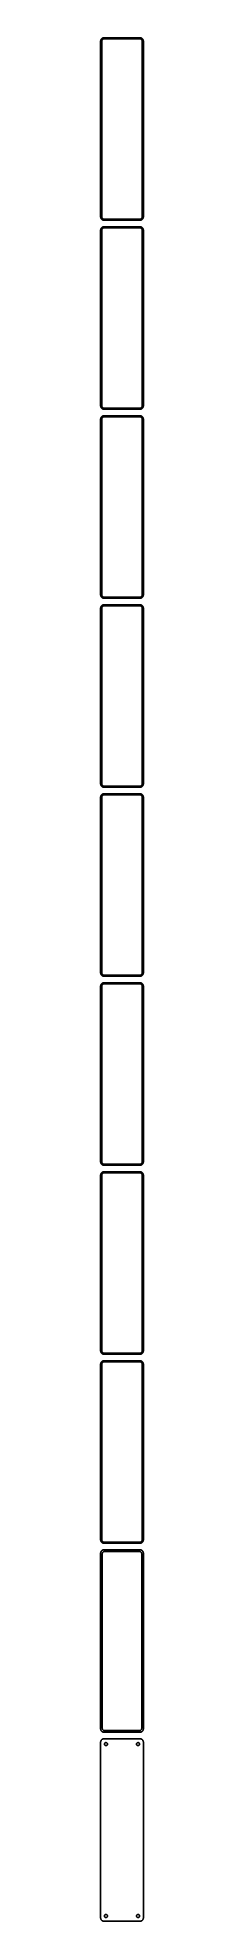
# Model space of a CAD drawing. Header units: metres. Extents: x -30 to 30, y 2513 to 5143.
import ezdxf

# ---------------------------------------------------------------- set-up
doc = ezdxf.new("R2010")
doc.units = ezdxf.units.M

msp = doc.modelspace()

# ---------------------------------------------------------------- linework, layer by layer
for p, q in [((-29.9606, 5139.13), (-30, 5138.5)), ((-30, 5138.5), (-30, 4893.5)), ((-29.8429, 5139.74), (-29.9606, 5139.13)), ((-29.6489, 5140.34), (-29.8429, 5139.74)), ((-29.3815, 5140.91), (-29.6489, 5140.34)), ((-29.0451, 5141.44), (-29.3815, 5140.91)), ((-28.6448, 5141.92), (-29.0451, 5141.44)), ((-28.1871, 5142.35), (-28.6448, 5141.92)), ((-28.5, 5138), (-28.4684, 5138.5)), ((-28.5, 4894), (-28.5, 5138)), ((-28.4684, 5138.5), (-28.3743, 5138.99)), ((-28.3743, 5138.99), (-28.2191, 5139.47)), ((-28.2191, 5139.47), (-28.0052, 5139.93)), ((-27.6791, 5142.72), (-28.1871, 5142.35)), ((-28.0052, 5139.93), (-27.7361, 5140.35)), ((-27.7361, 5140.35), (-27.4159, 5140.74)), ((-27.1289, 5143.02), (-27.6791, 5142.72)), ((-27.4159, 5140.74), (-27.0497, 5141.08)), ((-26.5451, 5143.26), (-27.1289, 5143.02)), ((-27.0497, 5141.08), (-26.6433, 5141.38)), ((-26.6433, 5141.38), (-26.2031, 5141.62)), ((-25.9369, 5143.41), (-26.5451, 5143.26)), ((-26.2031, 5141.62), (-25.7361, 5141.8)), ((-25.3139, 5143.49), (-25.9369, 5143.41)), ((-25.7361, 5141.8), (-25.2495, 5141.93)), ((25.3139, 5143.49), (-25.3139, 5143.49)), ((-25.2495, 5141.93), (-24.7512, 5141.99)), ((-24.7512, 5141.99), (24.7512, 5141.99)), ((24.7512, 5141.99), (25.2495, 5141.93)), ((25.2495, 5141.93), (25.7361, 5141.8)), ((25.9369, 5143.41), (25.3139, 5143.49)), ((25.7361, 5141.8), (26.2031, 5141.62)), ((26.5451, 5143.26), (25.9369, 5143.41)), ((26.2031, 5141.62), (26.6433, 5141.38)), ((27.1289, 5143.02), (26.5451, 5143.26)), ((26.6433, 5141.38), (27.0497, 5141.08)), ((27.0497, 5141.08), (27.4159, 5140.74)), ((27.6791, 5142.72), (27.1289, 5143.02)), ((27.4159, 5140.74), (27.7361, 5140.35)), ((28.1871, 5142.35), (27.6791, 5142.72)), ((27.7361, 5140.35), (28.0052, 5139.93)), ((28.0052, 5139.93), (28.2191, 5139.47)), ((28.6448, 5141.92), (28.1871, 5142.35)), ((28.2191, 5139.47), (28.3743, 5138.99)), ((28.3743, 5138.99), (28.4684, 5138.5)), ((28.4684, 5138.5), (28.5, 5138)), ((28.5, 5138), (28.5, 4894)), ((29.0451, 5141.44), (28.6448, 5141.92)), ((29.3815, 5140.91), (29.0451, 5141.44)), ((29.6489, 5140.34), (29.3815, 5140.91)), ((29.8429, 5139.74), (29.6489, 5140.34)), ((29.9606, 5139.13), (29.8429, 5139.74)), ((30, 5138.5), (29.9606, 5139.13)), ((30, 4893.5), (30, 5138.5)), ((-28.4684, 4893.5), (-28.5, 4894)), ((28.5, 4894), (28.4684, 4893.5)), ((-30, 4893.5), (-29.9606, 4892.87)), ((-29.9606, 4875.13), (-30, 4874.5)), ((-30, 4874.5), (-30, 4629.5)), ((-29.9606, 4892.87), (-29.8429, 4892.26)), ((-29.8429, 4875.74), (-29.9606, 4875.13)), ((-29.8429, 4892.26), (-29.6489, 4891.66)), ((-29.6489, 4876.34), (-29.8429, 4875.74)), ((-29.6489, 4891.66), (-29.3815, 4891.09)), ((-29.3815, 4876.91), (-29.6489, 4876.34)), ((-29.3815, 4891.09), (-29.0451, 4890.56)), ((-29.0451, 4877.44), (-29.3815, 4876.91)), ((-29.0451, 4890.56), (-28.6448, 4890.08)), ((-28.6448, 4877.92), (-29.0451, 4877.44)), ((-28.6448, 4890.08), (-28.1871, 4889.65)), ((-28.1871, 4878.35), (-28.6448, 4877.92)), ((-28.5, 4874), (-28.4684, 4874.5)), ((-28.5, 4630), (-28.5, 4874)), ((-28.3743, 4893.01), (-28.4684, 4893.5)), ((-28.4684, 4874.5), (-28.3743, 4874.99)), ((-28.2191, 4892.53), (-28.3743, 4893.01)), ((-28.3743, 4874.99), (-28.2191, 4875.47)), ((-28.0052, 4892.07), (-28.2191, 4892.53)), ((-28.2191, 4875.47), (-28.0052, 4875.93)), ((-28.1871, 4889.65), (-27.6791, 4889.28)), ((-27.6791, 4878.72), (-28.1871, 4878.35)), ((-27.7361, 4891.65), (-28.0052, 4892.07)), ((-28.0052, 4875.93), (-27.7361, 4876.35)), ((-27.4159, 4891.26), (-27.7361, 4891.65)), ((-27.7361, 4876.35), (-27.4159, 4876.74)), ((-27.6791, 4889.28), (-27.1289, 4888.98)), ((-27.1289, 4879.02), (-27.6791, 4878.72)), ((-27.0497, 4890.92), (-27.4159, 4891.26)), ((-27.4159, 4876.74), (-27.0497, 4877.08)), ((-27.1289, 4888.98), (-26.5451, 4888.74)), ((-26.5451, 4879.26), (-27.1289, 4879.02)), ((-26.6433, 4890.62), (-27.0497, 4890.92)), ((-27.0497, 4877.08), (-26.6433, 4877.38)), ((-26.2031, 4890.38), (-26.6433, 4890.62)), ((-26.6433, 4877.38), (-26.2031, 4877.62)), ((-26.5451, 4888.74), (-25.9369, 4888.59)), ((-25.9369, 4879.41), (-26.5451, 4879.26)), ((-25.7361, 4890.2), (-26.2031, 4890.38)), ((-26.2031, 4877.62), (-25.7361, 4877.8)), ((-25.9369, 4888.59), (-25.3139, 4888.51)), ((-25.3139, 4879.49), (-25.9369, 4879.41)), ((-25.2495, 4890.07), (-25.7361, 4890.2)), ((-25.7361, 4877.8), (-25.2495, 4877.93)), ((-25.3139, 4888.51), (25.3139, 4888.51)), ((25.3139, 4879.49), (-25.3139, 4879.49)), ((-24.7512, 4890.01), (-25.2495, 4890.07)), ((-25.2495, 4877.93), (-24.7512, 4877.99)), ((24.7512, 4890.01), (-24.7512, 4890.01)), ((-24.7512, 4877.99), (24.7512, 4877.99)), ((25.2495, 4890.07), (24.7512, 4890.01)), ((24.7512, 4877.99), (25.2495, 4877.93)), ((25.7361, 4890.2), (25.2495, 4890.07)), ((25.2495, 4877.93), (25.7361, 4877.8)), ((25.3139, 4888.51), (25.9369, 4888.59)), ((25.9369, 4879.41), (25.3139, 4879.49)), ((26.2031, 4890.38), (25.7361, 4890.2)), ((25.7361, 4877.8), (26.2031, 4877.62)), ((25.9369, 4888.59), (26.5451, 4888.74)), ((26.5451, 4879.26), (25.9369, 4879.41)), ((26.6433, 4890.62), (26.2031, 4890.38)), ((26.2031, 4877.62), (26.6433, 4877.38)), ((26.5451, 4888.74), (27.1289, 4888.98)), ((27.1289, 4879.02), (26.5451, 4879.26)), ((27.0497, 4890.92), (26.6433, 4890.62)), ((26.6433, 4877.38), (27.0497, 4877.08)), ((27.4159, 4891.26), (27.0497, 4890.92)), ((27.0497, 4877.08), (27.4159, 4876.74)), ((27.1289, 4888.98), (27.6791, 4889.28)), ((27.6791, 4878.72), (27.1289, 4879.02)), ((27.7361, 4891.65), (27.4159, 4891.26)), ((27.4159, 4876.74), (27.7361, 4876.35)), ((27.6791, 4889.28), (28.1871, 4889.65)), ((28.1871, 4878.35), (27.6791, 4878.72)), ((28.0052, 4892.07), (27.7361, 4891.65)), ((27.7361, 4876.35), (28.0052, 4875.93)), ((28.2191, 4892.53), (28.0052, 4892.07)), ((28.0052, 4875.93), (28.2191, 4875.47)), ((28.1871, 4889.65), (28.6448, 4890.08)), ((28.6448, 4877.92), (28.1871, 4878.35)), ((28.3743, 4893.01), (28.2191, 4892.53)), ((28.2191, 4875.47), (28.3743, 4874.99)), ((28.4684, 4893.5), (28.3743, 4893.01)), ((28.3743, 4874.99), (28.4684, 4874.5)), ((28.4684, 4874.5), (28.5, 4874)), ((28.5, 4874), (28.5, 4630)), ((28.6448, 4890.08), (29.0451, 4890.56)), ((29.0451, 4877.44), (28.6448, 4877.92)), ((29.0451, 4890.56), (29.3815, 4891.09)), ((29.3815, 4876.91), (29.0451, 4877.44)), ((29.3815, 4891.09), (29.6489, 4891.66)), ((29.6489, 4876.34), (29.3815, 4876.91)), ((29.6489, 4891.66), (29.8429, 4892.26)), ((29.8429, 4875.74), (29.6489, 4876.34)), ((29.8429, 4892.26), (29.9606, 4892.87)), ((29.9606, 4875.13), (29.8429, 4875.74)), ((29.9606, 4892.87), (30, 4893.5)), ((30, 4874.5), (29.9606, 4875.13)), ((30, 4629.5), (30, 4874.5)), ((-30, 4629.5), (-29.9606, 4628.87)), ((-29.9606, 4611.13), (-30, 4610.5)), ((-30, 4610.5), (-30, 4365.5)), ((-29.9606, 4628.87), (-29.8429, 4628.26)), ((-29.8429, 4611.74), (-29.9606, 4611.13)), ((-29.8429, 4628.26), (-29.6489, 4627.66)), ((-29.6489, 4612.34), (-29.8429, 4611.74)), ((-29.6489, 4627.66), (-29.3815, 4627.09)), ((-29.3815, 4612.91), (-29.6489, 4612.34)), ((-29.3815, 4627.09), (-29.0451, 4626.56)), ((-29.0451, 4613.44), (-29.3815, 4612.91)), ((-29.0451, 4626.56), (-28.6448, 4626.08)), ((-28.6448, 4613.92), (-29.0451, 4613.44)), ((-28.6448, 4626.08), (-28.1871, 4625.65)), ((-28.1871, 4614.35), (-28.6448, 4613.92)), ((-28.4684, 4629.5), (-28.5, 4630)), ((-28.5, 4610), (-28.4684, 4610.5)), ((-28.5, 4366), (-28.5, 4610)), ((-28.3743, 4629.01), (-28.4684, 4629.5)), ((-28.4684, 4610.5), (-28.3743, 4610.99)), ((-28.2191, 4628.53), (-28.3743, 4629.01)), ((-28.3743, 4610.99), (-28.2191, 4611.47)), ((-28.0052, 4628.07), (-28.2191, 4628.53)), ((-28.2191, 4611.47), (-28.0052, 4611.93)), ((-28.1871, 4625.65), (-27.6791, 4625.28)), ((-27.6791, 4614.72), (-28.1871, 4614.35)), ((-27.7361, 4627.65), (-28.0052, 4628.07)), ((-28.0052, 4611.93), (-27.7361, 4612.35)), ((-27.4159, 4627.26), (-27.7361, 4627.65)), ((-27.7361, 4612.35), (-27.4159, 4612.74)), ((-27.6791, 4625.28), (-27.1289, 4624.98)), ((-27.1289, 4615.02), (-27.6791, 4614.72)), ((-27.0497, 4626.92), (-27.4159, 4627.26)), ((-27.4159, 4612.74), (-27.0497, 4613.08)), ((-27.1289, 4624.98), (-26.5451, 4624.74)), ((-26.5451, 4615.26), (-27.1289, 4615.02)), ((-26.6433, 4626.62), (-27.0497, 4626.92)), ((-27.0497, 4613.08), (-26.6433, 4613.38)), ((-26.2031, 4626.38), (-26.6433, 4626.62)), ((-26.6433, 4613.38), (-26.2031, 4613.62)), ((-26.5451, 4624.74), (-25.9369, 4624.59)), ((-25.9369, 4615.41), (-26.5451, 4615.26)), ((-25.7361, 4626.2), (-26.2031, 4626.38)), ((-26.2031, 4613.62), (-25.7361, 4613.8)), ((-25.9369, 4624.59), (-25.3139, 4624.51)), ((-25.3139, 4615.49), (-25.9369, 4615.41)), ((-25.2495, 4626.07), (-25.7361, 4626.2)), ((-25.7361, 4613.8), (-25.2495, 4613.93)), ((-25.3139, 4624.51), (25.3139, 4624.51)), ((25.3139, 4615.49), (-25.3139, 4615.49)), ((-24.7512, 4626.01), (-25.2495, 4626.07)), ((-25.2495, 4613.93), (-24.7512, 4613.99)), ((24.7512, 4626.01), (-24.7512, 4626.01)), ((-24.7512, 4613.99), (24.7512, 4613.99)), ((25.2495, 4626.07), (24.7512, 4626.01)), ((24.7512, 4613.99), (25.2495, 4613.93)), ((25.7361, 4626.2), (25.2495, 4626.07)), ((25.2495, 4613.93), (25.7361, 4613.8)), ((25.3139, 4624.51), (25.9369, 4624.59)), ((25.9369, 4615.41), (25.3139, 4615.49)), ((26.2031, 4626.38), (25.7361, 4626.2)), ((25.7361, 4613.8), (26.2031, 4613.62)), ((25.9369, 4624.59), (26.5451, 4624.74)), ((26.5451, 4615.26), (25.9369, 4615.41)), ((26.6433, 4626.62), (26.2031, 4626.38)), ((26.2031, 4613.62), (26.6433, 4613.38)), ((26.5451, 4624.74), (27.1289, 4624.98)), ((27.1289, 4615.02), (26.5451, 4615.26)), ((27.0497, 4626.92), (26.6433, 4626.62)), ((26.6433, 4613.38), (27.0497, 4613.08)), ((27.4159, 4627.26), (27.0497, 4626.92)), ((27.0497, 4613.08), (27.4159, 4612.74)), ((27.1289, 4624.98), (27.6791, 4625.28)), ((27.6791, 4614.72), (27.1289, 4615.02)), ((27.7361, 4627.65), (27.4159, 4627.26)), ((27.4159, 4612.74), (27.7361, 4612.35)), ((27.6791, 4625.28), (28.1871, 4625.65)), ((28.1871, 4614.35), (27.6791, 4614.72)), ((28.0052, 4628.07), (27.7361, 4627.65)), ((27.7361, 4612.35), (28.0052, 4611.93)), ((28.2191, 4628.53), (28.0052, 4628.07)), ((28.0052, 4611.93), (28.2191, 4611.47)), ((28.1871, 4625.65), (28.6448, 4626.08)), ((28.6448, 4613.92), (28.1871, 4614.35)), ((28.3743, 4629.01), (28.2191, 4628.53)), ((28.2191, 4611.47), (28.3743, 4610.99)), ((28.4684, 4629.5), (28.3743, 4629.01)), ((28.3743, 4610.99), (28.4684, 4610.5)), ((28.5, 4630), (28.4684, 4629.5)), ((28.4684, 4610.5), (28.5, 4610)), ((28.5, 4610), (28.5, 4366)), ((28.6448, 4626.08), (29.0451, 4626.56)), ((29.0451, 4613.44), (28.6448, 4613.92)), ((29.0451, 4626.56), (29.3815, 4627.09)), ((29.3815, 4612.91), (29.0451, 4613.44)), ((29.3815, 4627.09), (29.6489, 4627.66)), ((29.6489, 4612.34), (29.3815, 4612.91)), ((29.6489, 4627.66), (29.8429, 4628.26)), ((29.8429, 4611.74), (29.6489, 4612.34)), ((29.8429, 4628.26), (29.9606, 4628.87)), ((29.9606, 4611.13), (29.8429, 4611.74)), ((29.9606, 4628.87), (30, 4629.5)), ((30, 4610.5), (29.9606, 4611.13)), ((30, 4365.5), (30, 4610.5)), ((-30, 4365.5), (-29.9606, 4364.87)), ((-29.9606, 4347.13), (-30, 4346.5)), ((-30, 4346.5), (-30, 4101.5)), ((-29.9606, 4364.87), (-29.8429, 4364.26)), ((-29.8429, 4347.74), (-29.9606, 4347.13)), ((-29.8429, 4364.26), (-29.6489, 4363.66)), ((-29.6489, 4348.34), (-29.8429, 4347.74)), ((-29.6489, 4363.66), (-29.3815, 4363.09)), ((-29.3815, 4348.91), (-29.6489, 4348.34)), ((-29.3815, 4363.09), (-29.0451, 4362.56)), ((-29.0451, 4349.44), (-29.3815, 4348.91)), ((-29.0451, 4362.56), (-28.6448, 4362.08)), ((-28.6448, 4349.92), (-29.0451, 4349.44)), ((-28.6448, 4362.08), (-28.1871, 4361.65)), ((-28.1871, 4350.35), (-28.6448, 4349.92)), ((-28.4684, 4365.5), (-28.5, 4366)), ((-28.5, 4346), (-28.4684, 4346.5)), ((-28.5, 4102), (-28.5, 4346)), ((-28.3743, 4365.01), (-28.4684, 4365.5)), ((-28.4684, 4346.5), (-28.3743, 4346.99)), ((-28.2191, 4364.53), (-28.3743, 4365.01)), ((-28.3743, 4346.99), (-28.2191, 4347.47)), ((-28.0052, 4364.07), (-28.2191, 4364.53)), ((-28.2191, 4347.47), (-28.0052, 4347.93)), ((-28.1871, 4361.65), (-27.6791, 4361.28)), ((-27.6791, 4350.72), (-28.1871, 4350.35)), ((-27.7361, 4363.65), (-28.0052, 4364.07)), ((-28.0052, 4347.93), (-27.7361, 4348.35)), ((-27.4159, 4363.26), (-27.7361, 4363.65)), ((-27.7361, 4348.35), (-27.4159, 4348.74)), ((-27.6791, 4361.28), (-27.1289, 4360.98)), ((-27.1289, 4351.02), (-27.6791, 4350.72)), ((-27.0497, 4362.92), (-27.4159, 4363.26)), ((-27.4159, 4348.74), (-27.0497, 4349.08)), ((-27.1289, 4360.98), (-26.5451, 4360.74)), ((-26.5451, 4351.26), (-27.1289, 4351.02)), ((-26.6433, 4362.62), (-27.0497, 4362.92)), ((-27.0497, 4349.08), (-26.6433, 4349.38)), ((-26.2031, 4362.38), (-26.6433, 4362.62)), ((-26.6433, 4349.38), (-26.2031, 4349.62)), ((-26.5451, 4360.74), (-25.9369, 4360.59)), ((-25.9369, 4351.41), (-26.5451, 4351.26)), ((-25.7361, 4362.2), (-26.2031, 4362.38)), ((-26.2031, 4349.62), (-25.7361, 4349.8)), ((-25.9369, 4360.59), (-25.3139, 4360.51)), ((-25.3139, 4351.49), (-25.9369, 4351.41)), ((-25.2495, 4362.07), (-25.7361, 4362.2)), ((-25.7361, 4349.8), (-25.2495, 4349.93)), ((-25.3139, 4360.51), (25.3139, 4360.51)), ((25.3139, 4351.49), (-25.3139, 4351.49)), ((-24.7512, 4362.01), (-25.2495, 4362.07)), ((-25.2495, 4349.93), (-24.7512, 4349.99)), ((24.7512, 4362.01), (-24.7512, 4362.01)), ((-24.7512, 4349.99), (24.7512, 4349.99)), ((25.2495, 4362.07), (24.7512, 4362.01)), ((24.7512, 4349.99), (25.2495, 4349.93)), ((25.7361, 4362.2), (25.2495, 4362.07)), ((25.2495, 4349.93), (25.7361, 4349.8)), ((25.3139, 4360.51), (25.9369, 4360.59)), ((25.9369, 4351.41), (25.3139, 4351.49)), ((26.2031, 4362.38), (25.7361, 4362.2)), ((25.7361, 4349.8), (26.2031, 4349.62)), ((25.9369, 4360.59), (26.5451, 4360.74)), ((26.5451, 4351.26), (25.9369, 4351.41)), ((26.6433, 4362.62), (26.2031, 4362.38)), ((26.2031, 4349.62), (26.6433, 4349.38)), ((26.5451, 4360.74), (27.1289, 4360.98)), ((27.1289, 4351.02), (26.5451, 4351.26)), ((27.0497, 4362.92), (26.6433, 4362.62)), ((26.6433, 4349.38), (27.0497, 4349.08)), ((27.4159, 4363.26), (27.0497, 4362.92)), ((27.0497, 4349.08), (27.4159, 4348.74)), ((27.1289, 4360.98), (27.6791, 4361.28)), ((27.6791, 4350.72), (27.1289, 4351.02)), ((27.7361, 4363.65), (27.4159, 4363.26)), ((27.4159, 4348.74), (27.7361, 4348.35)), ((27.6791, 4361.28), (28.1871, 4361.65)), ((28.1871, 4350.35), (27.6791, 4350.72)), ((28.0052, 4364.07), (27.7361, 4363.65)), ((27.7361, 4348.35), (28.0052, 4347.93)), ((28.2191, 4364.53), (28.0052, 4364.07)), ((28.0052, 4347.93), (28.2191, 4347.47)), ((28.1871, 4361.65), (28.6448, 4362.08)), ((28.6448, 4349.92), (28.1871, 4350.35)), ((28.3743, 4365.01), (28.2191, 4364.53)), ((28.2191, 4347.47), (28.3743, 4346.99)), ((28.4684, 4365.5), (28.3743, 4365.01)), ((28.3743, 4346.99), (28.4684, 4346.5)), ((28.5, 4366), (28.4684, 4365.5)), ((28.4684, 4346.5), (28.5, 4346)), ((28.5, 4346), (28.5, 4102)), ((28.6448, 4362.08), (29.0451, 4362.56)), ((29.0451, 4349.44), (28.6448, 4349.92)), ((29.0451, 4362.56), (29.3815, 4363.09)), ((29.3815, 4348.91), (29.0451, 4349.44)), ((29.3815, 4363.09), (29.6489, 4363.66)), ((29.6489, 4348.34), (29.3815, 4348.91)), ((29.6489, 4363.66), (29.8429, 4364.26)), ((29.8429, 4347.74), (29.6489, 4348.34)), ((29.8429, 4364.26), (29.9606, 4364.87)), ((29.9606, 4347.13), (29.8429, 4347.74)), ((29.9606, 4364.87), (30, 4365.5)), ((30, 4346.5), (29.9606, 4347.13)), ((30, 4101.5), (30, 4346.5)), ((-30, 4101.5), (-29.9606, 4100.87)), ((-29.9606, 4083.13), (-30, 4082.5)), ((-30, 4082.5), (-30, 3837.5)), ((-29.9606, 4100.87), (-29.8429, 4100.26)), ((-29.8429, 4083.74), (-29.9606, 4083.13)), ((-29.8429, 4100.26), (-29.6489, 4099.66)), ((-29.6489, 4084.34), (-29.8429, 4083.74)), ((-29.6489, 4099.66), (-29.3815, 4099.09)), ((-29.3815, 4084.91), (-29.6489, 4084.34)), ((-29.3815, 4099.09), (-29.0451, 4098.56)), ((-29.0451, 4085.44), (-29.3815, 4084.91)), ((-29.0451, 4098.56), (-28.6448, 4098.08)), ((-28.6448, 4085.92), (-29.0451, 4085.44)), ((-28.6448, 4098.08), (-28.1871, 4097.65)), ((-28.1871, 4086.35), (-28.6448, 4085.92)), ((-28.4684, 4101.5), (-28.5, 4102)), ((-28.5, 4082), (-28.4684, 4082.5)), ((-28.5, 3838), (-28.5, 4082)), ((-28.3743, 4101.01), (-28.4684, 4101.5)), ((-28.4684, 4082.5), (-28.3743, 4082.99)), ((-28.2191, 4100.53), (-28.3743, 4101.01)), ((-28.3743, 4082.99), (-28.2191, 4083.47)), ((-28.0052, 4100.07), (-28.2191, 4100.53)), ((-28.2191, 4083.47), (-28.0052, 4083.93)), ((-28.1871, 4097.65), (-27.6791, 4097.28)), ((-27.6791, 4086.72), (-28.1871, 4086.35)), ((-27.7361, 4099.65), (-28.0052, 4100.07)), ((-28.0052, 4083.93), (-27.7361, 4084.35)), ((-27.4159, 4099.26), (-27.7361, 4099.65)), ((-27.7361, 4084.35), (-27.4159, 4084.74)), ((-27.6791, 4097.28), (-27.1289, 4096.98)), ((-27.1289, 4087.02), (-27.6791, 4086.72)), ((-27.0497, 4098.92), (-27.4159, 4099.26)), ((-27.4159, 4084.74), (-27.0497, 4085.08)), ((-27.1289, 4096.98), (-26.5451, 4096.74)), ((-26.5451, 4087.26), (-27.1289, 4087.02)), ((-26.6433, 4098.62), (-27.0497, 4098.92)), ((-27.0497, 4085.08), (-26.6433, 4085.38)), ((-26.2031, 4098.38), (-26.6433, 4098.62)), ((-26.6433, 4085.38), (-26.2031, 4085.62)), ((-26.5451, 4096.74), (-25.9369, 4096.59)), ((-25.9369, 4087.41), (-26.5451, 4087.26)), ((-25.7361, 4098.2), (-26.2031, 4098.38)), ((-26.2031, 4085.62), (-25.7361, 4085.8)), ((-25.9369, 4096.59), (-25.3139, 4096.51)), ((-25.3139, 4087.49), (-25.9369, 4087.41)), ((-25.2495, 4098.07), (-25.7361, 4098.2)), ((-25.7361, 4085.8), (-25.2495, 4085.93)), ((-25.3139, 4096.51), (25.3139, 4096.51)), ((25.3139, 4087.49), (-25.3139, 4087.49)), ((-24.7512, 4098.01), (-25.2495, 4098.07)), ((-25.2495, 4085.93), (-24.7512, 4085.99)), ((24.7512, 4098.01), (-24.7512, 4098.01)), ((-24.7512, 4085.99), (24.7512, 4085.99)), ((25.2495, 4098.07), (24.7512, 4098.01)), ((24.7512, 4085.99), (25.2495, 4085.93)), ((25.7361, 4098.2), (25.2495, 4098.07)), ((25.2495, 4085.93), (25.7361, 4085.8)), ((25.3139, 4096.51), (25.9369, 4096.59)), ((25.9369, 4087.41), (25.3139, 4087.49)), ((26.2031, 4098.38), (25.7361, 4098.2)), ((25.7361, 4085.8), (26.2031, 4085.62)), ((25.9369, 4096.59), (26.5451, 4096.74)), ((26.5451, 4087.26), (25.9369, 4087.41)), ((26.6433, 4098.62), (26.2031, 4098.38)), ((26.2031, 4085.62), (26.6433, 4085.38)), ((26.5451, 4096.74), (27.1289, 4096.98)), ((27.1289, 4087.02), (26.5451, 4087.26)), ((27.0497, 4098.92), (26.6433, 4098.62)), ((26.6433, 4085.38), (27.0497, 4085.08)), ((27.4159, 4099.26), (27.0497, 4098.92)), ((27.0497, 4085.08), (27.4159, 4084.74)), ((27.1289, 4096.98), (27.6791, 4097.28)), ((27.6791, 4086.72), (27.1289, 4087.02)), ((27.7361, 4099.65), (27.4159, 4099.26)), ((27.4159, 4084.74), (27.7361, 4084.35)), ((27.6791, 4097.28), (28.1871, 4097.65)), ((28.1871, 4086.35), (27.6791, 4086.72)), ((28.0052, 4100.07), (27.7361, 4099.65)), ((27.7361, 4084.35), (28.0052, 4083.93)), ((28.2191, 4100.53), (28.0052, 4100.07)), ((28.0052, 4083.93), (28.2191, 4083.47)), ((28.1871, 4097.65), (28.6448, 4098.08)), ((28.6448, 4085.92), (28.1871, 4086.35)), ((28.3743, 4101.01), (28.2191, 4100.53)), ((28.2191, 4083.47), (28.3743, 4082.99)), ((28.4684, 4101.5), (28.3743, 4101.01)), ((28.3743, 4082.99), (28.4684, 4082.5)), ((28.5, 4102), (28.4684, 4101.5)), ((28.4684, 4082.5), (28.5, 4082)), ((28.5, 4082), (28.5, 3838)), ((28.6448, 4098.08), (29.0451, 4098.56)), ((29.0451, 4085.44), (28.6448, 4085.92)), ((29.0451, 4098.56), (29.3815, 4099.09)), ((29.3815, 4084.91), (29.0451, 4085.44)), ((29.3815, 4099.09), (29.6489, 4099.66)), ((29.6489, 4084.34), (29.3815, 4084.91)), ((29.6489, 4099.66), (29.8429, 4100.26)), ((29.8429, 4083.74), (29.6489, 4084.34)), ((29.8429, 4100.26), (29.9606, 4100.87)), ((29.9606, 4083.13), (29.8429, 4083.74)), ((29.9606, 4100.87), (30, 4101.5)), ((30, 4082.5), (29.9606, 4083.13)), ((30, 3837.5), (30, 4082.5)), ((-30, 3837.5), (-29.9606, 3836.87)), ((-29.9606, 3819.13), (-30, 3818.5)), ((-30, 3818.5), (-30, 3573.5)), ((-29.9606, 3836.87), (-29.8429, 3836.26)), ((-29.8429, 3819.74), (-29.9606, 3819.13)), ((-29.8429, 3836.26), (-29.6489, 3835.66)), ((-29.6489, 3820.34), (-29.8429, 3819.74)), ((-29.6489, 3835.66), (-29.3815, 3835.09)), ((-29.3815, 3820.91), (-29.6489, 3820.34)), ((-29.3815, 3835.09), (-29.0451, 3834.56)), ((-29.0451, 3821.44), (-29.3815, 3820.91)), ((-29.0451, 3834.56), (-28.6448, 3834.08)), ((-28.6448, 3821.92), (-29.0451, 3821.44)), ((-28.6448, 3834.08), (-28.1871, 3833.65)), ((-28.1871, 3822.35), (-28.6448, 3821.92)), ((-28.4684, 3837.5), (-28.5, 3838)), ((-28.5, 3818), (-28.4684, 3818.5)), ((-28.5, 3574), (-28.5, 3818)), ((-28.3743, 3837.01), (-28.4684, 3837.5)), ((-28.4684, 3818.5), (-28.3743, 3818.99)), ((-28.2191, 3836.53), (-28.3743, 3837.01)), ((-28.3743, 3818.99), (-28.2191, 3819.47)), ((-28.0052, 3836.07), (-28.2191, 3836.53)), ((-28.2191, 3819.47), (-28.0052, 3819.93)), ((-28.1871, 3833.65), (-27.6791, 3833.28)), ((-27.6791, 3822.72), (-28.1871, 3822.35)), ((-27.7361, 3835.65), (-28.0052, 3836.07)), ((-28.0052, 3819.93), (-27.7361, 3820.35)), ((-27.4159, 3835.26), (-27.7361, 3835.65)), ((-27.7361, 3820.35), (-27.4159, 3820.74)), ((-27.6791, 3833.28), (-27.1289, 3832.98)), ((-27.1289, 3823.02), (-27.6791, 3822.72)), ((-27.0497, 3834.92), (-27.4159, 3835.26)), ((-27.4159, 3820.74), (-27.0497, 3821.08)), ((-27.1289, 3832.98), (-26.5451, 3832.74)), ((-26.5451, 3823.26), (-27.1289, 3823.02)), ((-26.6433, 3834.62), (-27.0497, 3834.92)), ((-27.0497, 3821.08), (-26.6433, 3821.38)), ((-26.2031, 3834.38), (-26.6433, 3834.62)), ((-26.6433, 3821.38), (-26.2031, 3821.62)), ((-26.5451, 3832.74), (-25.9369, 3832.59)), ((-25.9369, 3823.41), (-26.5451, 3823.26)), ((-25.7361, 3834.2), (-26.2031, 3834.38)), ((-26.2031, 3821.62), (-25.7361, 3821.8)), ((-25.9369, 3832.59), (-25.3139, 3832.51)), ((-25.3139, 3823.49), (-25.9369, 3823.41)), ((-25.2495, 3834.07), (-25.7361, 3834.2)), ((-25.7361, 3821.8), (-25.2495, 3821.93)), ((-25.3139, 3832.51), (25.3139, 3832.51)), ((25.3139, 3823.49), (-25.3139, 3823.49)), ((-24.7512, 3834.01), (-25.2495, 3834.07)), ((-25.2495, 3821.93), (-24.7512, 3821.99)), ((24.7512, 3834.01), (-24.7512, 3834.01)), ((-24.7512, 3821.99), (24.7512, 3821.99)), ((25.2495, 3834.07), (24.7512, 3834.01)), ((24.7512, 3821.99), (25.2495, 3821.93)), ((25.7361, 3834.2), (25.2495, 3834.07)), ((25.2495, 3821.93), (25.7361, 3821.8)), ((25.3139, 3832.51), (25.9369, 3832.59)), ((25.9369, 3823.41), (25.3139, 3823.49)), ((26.2031, 3834.38), (25.7361, 3834.2)), ((25.7361, 3821.8), (26.2031, 3821.62)), ((25.9369, 3832.59), (26.5451, 3832.74)), ((26.5451, 3823.26), (25.9369, 3823.41)), ((26.6433, 3834.62), (26.2031, 3834.38)), ((26.2031, 3821.62), (26.6433, 3821.38)), ((26.5451, 3832.74), (27.1289, 3832.98)), ((27.1289, 3823.02), (26.5451, 3823.26)), ((27.0497, 3834.92), (26.6433, 3834.62)), ((26.6433, 3821.38), (27.0497, 3821.08)), ((27.4159, 3835.26), (27.0497, 3834.92)), ((27.0497, 3821.08), (27.4159, 3820.74)), ((27.1289, 3832.98), (27.6791, 3833.28)), ((27.6791, 3822.72), (27.1289, 3823.02)), ((27.7361, 3835.65), (27.4159, 3835.26)), ((27.4159, 3820.74), (27.7361, 3820.35)), ((27.6791, 3833.28), (28.1871, 3833.65)), ((28.1871, 3822.35), (27.6791, 3822.72)), ((28.0052, 3836.07), (27.7361, 3835.65)), ((27.7361, 3820.35), (28.0052, 3819.93)), ((28.2191, 3836.53), (28.0052, 3836.07)), ((28.0052, 3819.93), (28.2191, 3819.47)), ((28.1871, 3833.65), (28.6448, 3834.08)), ((28.6448, 3821.92), (28.1871, 3822.35)), ((28.3743, 3837.01), (28.2191, 3836.53)), ((28.2191, 3819.47), (28.3743, 3818.99)), ((28.4684, 3837.5), (28.3743, 3837.01)), ((28.3743, 3818.99), (28.4684, 3818.5)), ((28.5, 3838), (28.4684, 3837.5)), ((28.4684, 3818.5), (28.5, 3818)), ((28.5, 3818), (28.5, 3574)), ((28.6448, 3834.08), (29.0451, 3834.56)), ((29.0451, 3821.44), (28.6448, 3821.92)), ((29.0451, 3834.56), (29.3815, 3835.09)), ((29.3815, 3820.91), (29.0451, 3821.44)), ((29.3815, 3835.09), (29.6489, 3835.66)), ((29.6489, 3820.34), (29.3815, 3820.91)), ((29.6489, 3835.66), (29.8429, 3836.26)), ((29.8429, 3819.74), (29.6489, 3820.34)), ((29.8429, 3836.26), (29.9606, 3836.87)), ((29.9606, 3819.13), (29.8429, 3819.74)), ((29.9606, 3836.87), (30, 3837.5)), ((30, 3818.5), (29.9606, 3819.13)), ((30, 3573.5), (30, 3818.5)), ((-30, 3573.5), (-29.9606, 3572.87)), ((-29.9606, 3555.13), (-30, 3554.5)), ((-30, 3554.5), (-30, 3309.5)), ((-29.9606, 3572.87), (-29.8429, 3572.26)), ((-29.8429, 3555.74), (-29.9606, 3555.13)), ((-29.8429, 3572.26), (-29.6489, 3571.66)), ((-29.6489, 3556.34), (-29.8429, 3555.74)), ((-29.6489, 3571.66), (-29.3815, 3571.09)), ((-29.3815, 3556.91), (-29.6489, 3556.34)), ((-29.3815, 3571.09), (-29.0451, 3570.56)), ((-29.0451, 3557.44), (-29.3815, 3556.91)), ((-29.0451, 3570.56), (-28.6448, 3570.08)), ((-28.6448, 3557.92), (-29.0451, 3557.44)), ((-28.6448, 3570.08), (-28.1871, 3569.65)), ((-28.1871, 3558.35), (-28.6448, 3557.92)), ((-28.4684, 3573.5), (-28.5, 3574)), ((-28.5, 3554), (-28.4684, 3554.5)), ((-28.5, 3310), (-28.5, 3554)), ((-28.3743, 3573.01), (-28.4684, 3573.5)), ((-28.4684, 3554.5), (-28.3743, 3554.99)), ((-28.2191, 3572.53), (-28.3743, 3573.01)), ((-28.3743, 3554.99), (-28.2191, 3555.47)), ((-28.0052, 3572.07), (-28.2191, 3572.53)), ((-28.2191, 3555.47), (-28.0052, 3555.93)), ((-28.1871, 3569.65), (-27.6791, 3569.28)), ((-27.6791, 3558.72), (-28.1871, 3558.35)), ((-27.7361, 3571.65), (-28.0052, 3572.07)), ((-28.0052, 3555.93), (-27.7361, 3556.35)), ((-27.4159, 3571.26), (-27.7361, 3571.65)), ((-27.7361, 3556.35), (-27.4159, 3556.74)), ((-27.6791, 3569.28), (-27.1289, 3568.98)), ((-27.1289, 3559.02), (-27.6791, 3558.72)), ((-27.0497, 3570.92), (-27.4159, 3571.26)), ((-27.4159, 3556.74), (-27.0497, 3557.08)), ((-27.1289, 3568.98), (-26.5451, 3568.74)), ((-26.5451, 3559.26), (-27.1289, 3559.02)), ((-26.6433, 3570.62), (-27.0497, 3570.92)), ((-27.0497, 3557.08), (-26.6433, 3557.38)), ((-26.2031, 3570.38), (-26.6433, 3570.62)), ((-26.6433, 3557.38), (-26.2031, 3557.62)), ((-26.5451, 3568.74), (-25.9369, 3568.59)), ((-25.9369, 3559.41), (-26.5451, 3559.26)), ((-25.7361, 3570.2), (-26.2031, 3570.38)), ((-26.2031, 3557.62), (-25.7361, 3557.8)), ((-25.9369, 3568.59), (-25.3139, 3568.51)), ((-25.3139, 3559.49), (-25.9369, 3559.41)), ((-25.2495, 3570.07), (-25.7361, 3570.2)), ((-25.7361, 3557.8), (-25.2495, 3557.93)), ((-25.3139, 3568.51), (25.3139, 3568.51)), ((25.3139, 3559.49), (-25.3139, 3559.49)), ((-24.7512, 3570.01), (-25.2495, 3570.07)), ((-25.2495, 3557.93), (-24.7512, 3557.99)), ((24.7512, 3570.01), (-24.7512, 3570.01)), ((-24.7512, 3557.99), (24.7512, 3557.99)), ((25.2495, 3570.07), (24.7512, 3570.01)), ((24.7512, 3557.99), (25.2495, 3557.93)), ((25.7361, 3570.2), (25.2495, 3570.07)), ((25.2495, 3557.93), (25.7361, 3557.8)), ((25.3139, 3568.51), (25.9369, 3568.59)), ((25.9369, 3559.41), (25.3139, 3559.49)), ((26.2031, 3570.38), (25.7361, 3570.2)), ((25.7361, 3557.8), (26.2031, 3557.62)), ((25.9369, 3568.59), (26.5451, 3568.74)), ((26.5451, 3559.26), (25.9369, 3559.41)), ((26.6433, 3570.62), (26.2031, 3570.38)), ((26.2031, 3557.62), (26.6433, 3557.38)), ((26.5451, 3568.74), (27.1289, 3568.98)), ((27.1289, 3559.02), (26.5451, 3559.26)), ((27.0497, 3570.92), (26.6433, 3570.62)), ((26.6433, 3557.38), (27.0497, 3557.08)), ((27.4159, 3571.26), (27.0497, 3570.92)), ((27.0497, 3557.08), (27.4159, 3556.74)), ((27.1289, 3568.98), (27.6791, 3569.28)), ((27.6791, 3558.72), (27.1289, 3559.02)), ((27.7361, 3571.65), (27.4159, 3571.26)), ((27.4159, 3556.74), (27.7361, 3556.35)), ((27.6791, 3569.28), (28.1871, 3569.65)), ((28.1871, 3558.35), (27.6791, 3558.72)), ((28.0052, 3572.07), (27.7361, 3571.65)), ((27.7361, 3556.35), (28.0052, 3555.93)), ((28.2191, 3572.53), (28.0052, 3572.07)), ((28.0052, 3555.93), (28.2191, 3555.47)), ((28.1871, 3569.65), (28.6448, 3570.08)), ((28.6448, 3557.92), (28.1871, 3558.35)), ((28.3743, 3573.01), (28.2191, 3572.53)), ((28.2191, 3555.47), (28.3743, 3554.99)), ((28.4684, 3573.5), (28.3743, 3573.01)), ((28.3743, 3554.99), (28.4684, 3554.5)), ((28.5, 3574), (28.4684, 3573.5)), ((28.4684, 3554.5), (28.5, 3554)), ((28.5, 3554), (28.5, 3310)), ((28.6448, 3570.08), (29.0451, 3570.56)), ((29.0451, 3557.44), (28.6448, 3557.92)), ((29.0451, 3570.56), (29.3815, 3571.09)), ((29.3815, 3556.91), (29.0451, 3557.44)), ((29.3815, 3571.09), (29.6489, 3571.66)), ((29.6489, 3556.34), (29.3815, 3556.91)), ((29.6489, 3571.66), (29.8429, 3572.26)), ((29.8429, 3555.74), (29.6489, 3556.34)), ((29.8429, 3572.26), (29.9606, 3572.87)), ((29.9606, 3555.13), (29.8429, 3555.74)), ((29.9606, 3572.87), (30, 3573.5)), ((30, 3554.5), (29.9606, 3555.13)), ((30, 3309.5), (30, 3554.5)), ((-30, 3309.5), (-29.9606, 3308.87)), ((-29.9606, 3291.13), (-30, 3290.5)), ((-30, 3290.5), (-30, 3045.5)), ((-29.9606, 3308.87), (-29.8429, 3308.26)), ((-29.8429, 3291.74), (-29.9606, 3291.13)), ((-29.8429, 3308.26), (-29.6489, 3307.66)), ((-29.6489, 3292.34), (-29.8429, 3291.74)), ((-29.6489, 3307.66), (-29.3815, 3307.09)), ((-29.3815, 3292.91), (-29.6489, 3292.34)), ((-29.3815, 3307.09), (-29.0451, 3306.56)), ((-29.0451, 3293.44), (-29.3815, 3292.91)), ((-29.0451, 3306.56), (-28.6448, 3306.08)), ((-28.6448, 3293.92), (-29.0451, 3293.44)), ((-28.6448, 3306.08), (-28.1871, 3305.65)), ((-28.1871, 3294.35), (-28.6448, 3293.92)), ((-28.4684, 3309.5), (-28.5, 3310)), ((-28.5, 3290), (-28.4684, 3290.5)), ((-28.5, 3046), (-28.5, 3290)), ((-28.3743, 3309.01), (-28.4684, 3309.5)), ((-28.4684, 3290.5), (-28.3743, 3290.99)), ((-28.2191, 3308.53), (-28.3743, 3309.01)), ((-28.3743, 3290.99), (-28.2191, 3291.47)), ((-28.0052, 3308.07), (-28.2191, 3308.53)), ((-28.2191, 3291.47), (-28.0052, 3291.93)), ((-28.1871, 3305.65), (-27.6791, 3305.28)), ((-27.6791, 3294.72), (-28.1871, 3294.35)), ((-27.7361, 3307.65), (-28.0052, 3308.07)), ((-28.0052, 3291.93), (-27.7361, 3292.35)), ((-27.4159, 3307.26), (-27.7361, 3307.65)), ((-27.7361, 3292.35), (-27.4159, 3292.74)), ((-27.6791, 3305.28), (-27.1289, 3304.98)), ((-27.1289, 3295.02), (-27.6791, 3294.72)), ((-27.0497, 3306.92), (-27.4159, 3307.26)), ((-27.4159, 3292.74), (-27.0497, 3293.08)), ((-27.1289, 3304.98), (-26.5451, 3304.74)), ((-26.5451, 3295.26), (-27.1289, 3295.02)), ((-26.6433, 3306.62), (-27.0497, 3306.92)), ((-27.0497, 3293.08), (-26.6433, 3293.38)), ((-26.2031, 3306.38), (-26.6433, 3306.62)), ((-26.6433, 3293.38), (-26.2031, 3293.62)), ((-26.5451, 3304.74), (-25.9369, 3304.59)), ((-25.9369, 3295.41), (-26.5451, 3295.26)), ((-25.7361, 3306.2), (-26.2031, 3306.38)), ((-26.2031, 3293.62), (-25.7361, 3293.8)), ((-25.9369, 3304.59), (-25.3139, 3304.51)), ((-25.3139, 3295.49), (-25.9369, 3295.41)), ((-25.2495, 3306.07), (-25.7361, 3306.2)), ((-25.7361, 3293.8), (-25.2495, 3293.93)), ((-25.3139, 3304.51), (25.3139, 3304.51)), ((25.3139, 3295.49), (-25.3139, 3295.49)), ((-24.7512, 3306.01), (-25.2495, 3306.07)), ((-25.2495, 3293.93), (-24.7512, 3293.99)), ((24.7512, 3306.01), (-24.7512, 3306.01)), ((-24.7512, 3293.99), (24.7512, 3293.99)), ((25.2495, 3306.07), (24.7512, 3306.01)), ((24.7512, 3293.99), (25.2495, 3293.93)), ((25.7361, 3306.2), (25.2495, 3306.07)), ((25.2495, 3293.93), (25.7361, 3293.8)), ((25.3139, 3304.51), (25.9369, 3304.59)), ((25.9369, 3295.41), (25.3139, 3295.49)), ((26.2031, 3306.38), (25.7361, 3306.2)), ((25.7361, 3293.8), (26.2031, 3293.62)), ((25.9369, 3304.59), (26.5451, 3304.74)), ((26.5451, 3295.26), (25.9369, 3295.41)), ((26.6433, 3306.62), (26.2031, 3306.38)), ((26.2031, 3293.62), (26.6433, 3293.38)), ((26.5451, 3304.74), (27.1289, 3304.98)), ((27.1289, 3295.02), (26.5451, 3295.26)), ((27.0497, 3306.92), (26.6433, 3306.62)), ((26.6433, 3293.38), (27.0497, 3293.08)), ((27.4159, 3307.26), (27.0497, 3306.92)), ((27.0497, 3293.08), (27.4159, 3292.74)), ((27.1289, 3304.98), (27.6791, 3305.28)), ((27.6791, 3294.72), (27.1289, 3295.02)), ((27.7361, 3307.65), (27.4159, 3307.26)), ((27.4159, 3292.74), (27.7361, 3292.35)), ((27.6791, 3305.28), (28.1871, 3305.65)), ((28.1871, 3294.35), (27.6791, 3294.72)), ((28.0052, 3308.07), (27.7361, 3307.65)), ((27.7361, 3292.35), (28.0052, 3291.93)), ((28.2191, 3308.53), (28.0052, 3308.07)), ((28.0052, 3291.93), (28.2191, 3291.47)), ((28.1871, 3305.65), (28.6448, 3306.08)), ((28.6448, 3293.92), (28.1871, 3294.35)), ((28.3743, 3309.01), (28.2191, 3308.53)), ((28.2191, 3291.47), (28.3743, 3290.99)), ((28.4684, 3309.5), (28.3743, 3309.01)), ((28.3743, 3290.99), (28.4684, 3290.5)), ((28.5, 3310), (28.4684, 3309.5)), ((28.4684, 3290.5), (28.5, 3290)), ((28.5, 3290), (28.5, 3046)), ((28.6448, 3306.08), (29.0451, 3306.56)), ((29.0451, 3293.44), (28.6448, 3293.92)), ((29.0451, 3306.56), (29.3815, 3307.09)), ((29.3815, 3292.91), (29.0451, 3293.44)), ((29.3815, 3307.09), (29.6489, 3307.66)), ((29.6489, 3292.34), (29.3815, 3292.91)), ((29.6489, 3307.66), (29.8429, 3308.26)), ((29.8429, 3291.74), (29.6489, 3292.34)), ((29.8429, 3308.26), (29.9606, 3308.87)), ((29.9606, 3291.13), (29.8429, 3291.74)), ((29.9606, 3308.87), (30, 3309.5)), ((30, 3290.5), (29.9606, 3291.13)), ((30, 3045.5), (30, 3290.5)), ((-30, 3045.5), (-29.9606, 3044.87)), ((-29.9606, 3027.13), (-30, 3026.5)), ((-30, 3026.5), (-30, 2781.5)), ((-29.9606, 3044.87), (-29.8429, 3044.26)), ((-29.8429, 3027.74), (-29.9606, 3027.13)), ((-29.8429, 3044.26), (-29.6489, 3043.66)), ((-29.6489, 3028.34), (-29.8429, 3027.74)), ((-29.6489, 3043.66), (-29.3815, 3043.09)), ((-29.3815, 3028.91), (-29.6489, 3028.34)), ((-29.3815, 3043.09), (-29.0451, 3042.56)), ((-29.0451, 3029.44), (-29.3815, 3028.91)), ((-29.0451, 3042.56), (-28.6448, 3042.08)), ((-28.6448, 3029.92), (-29.0451, 3029.44)), ((-28.6448, 3042.08), (-28.1871, 3041.65)), ((-28.1871, 3030.35), (-28.6448, 3029.92)), ((-28.4684, 3045.5), (-28.5, 3046)), ((-28.3743, 3045.01), (-28.4684, 3045.5)), ((-28.2191, 3044.53), (-28.3743, 3045.01)), ((-28.0052, 3044.07), (-28.2191, 3044.53)), ((-28.1871, 3041.65), (-27.6791, 3041.28)), ((-27.6791, 3030.72), (-28.1871, 3030.35)), ((-27.7361, 3043.65), (-28.0052, 3044.07)), ((-27.4159, 3043.26), (-27.7361, 3043.65)), ((-27.6791, 3041.28), (-27.1289, 3040.98)), ((-27.1289, 3031.02), (-27.6791, 3030.72)), ((-27.6129, 3026), (-27.5884, 3026.39)), ((-27.6129, 2782), (-27.6129, 3026)), ((-27.5884, 3026.39), (-27.5151, 3026.77)), ((-27.5151, 3026.77), (-27.3943, 3027.15)), ((-27.0497, 3042.92), (-27.4159, 3043.26)), ((-27.3943, 3027.15), (-27.2279, 3027.5)), ((-27.2279, 3027.5), (-27.0184, 3027.83)), ((-27.1289, 3040.98), (-26.5451, 3040.74)), ((-26.5451, 3031.26), (-27.1289, 3031.02)), ((-26.6433, 3042.62), (-27.0497, 3042.92)), ((-27.0184, 3027.83), (-26.7692, 3028.13)), ((-26.7692, 3028.13), (-26.4842, 3028.4)), ((-26.2031, 3042.38), (-26.6433, 3042.62)), ((-26.5451, 3040.74), (-25.9369, 3040.59)), ((-25.9369, 3031.41), (-26.5451, 3031.26)), ((-26.4842, 3028.4), (-26.168, 3028.63)), ((-25.7361, 3042.2), (-26.2031, 3042.38)), ((-26.168, 3028.63), (-25.8254, 3028.82)), ((-25.9369, 3040.59), (-25.3139, 3040.51)), ((-25.3139, 3031.49), (-25.9369, 3031.41)), ((-25.8254, 3028.82), (-25.4619, 3028.96)), ((-25.2495, 3042.07), (-25.7361, 3042.2)), ((-25.4619, 3028.96), (-25.0833, 3029.06)), ((-25.3139, 3040.51), (25.3139, 3040.51)), ((25.3139, 3031.49), (-25.3139, 3031.49)), ((-24.7512, 3042.01), (-25.2495, 3042.07)), ((-25.0833, 3029.06), (-24.6954, 3029.11)), ((24.7512, 3042.01), (-24.7512, 3042.01)), ((-24.6954, 3029.11), (24.6954, 3029.11)), ((24.6954, 3029.11), (25.0833, 3029.06)), ((25.2495, 3042.07), (24.7512, 3042.01)), ((25.0833, 3029.06), (25.4619, 3028.96)), ((25.7361, 3042.2), (25.2495, 3042.07)), ((25.3139, 3040.51), (25.9369, 3040.59)), ((25.9369, 3031.41), (25.3139, 3031.49)), ((25.4619, 3028.96), (25.8254, 3028.82)), ((26.2031, 3042.38), (25.7361, 3042.2)), ((25.8254, 3028.82), (26.168, 3028.63)), ((25.9369, 3040.59), (26.5451, 3040.74)), ((26.5451, 3031.26), (25.9369, 3031.41)), ((26.168, 3028.63), (26.4842, 3028.4)), ((26.6433, 3042.62), (26.2031, 3042.38)), ((26.4842, 3028.4), (26.7692, 3028.13)), ((26.5451, 3040.74), (27.1289, 3040.98)), ((27.1289, 3031.02), (26.5451, 3031.26)), ((27.0497, 3042.92), (26.6433, 3042.62)), ((26.7692, 3028.13), (27.0184, 3027.83)), ((27.0184, 3027.83), (27.2279, 3027.5)), ((27.4159, 3043.26), (27.0497, 3042.92)), ((27.1289, 3040.98), (27.6791, 3041.28)), ((27.6791, 3030.72), (27.1289, 3031.02)), ((27.2279, 3027.5), (27.3943, 3027.15)), ((27.3943, 3027.15), (27.5151, 3026.77)), ((27.7361, 3043.65), (27.4159, 3043.26)), ((27.5151, 3026.77), (27.5884, 3026.39)), ((27.5884, 3026.39), (27.6129, 3026)), ((27.6129, 3026), (27.6129, 2782)), ((27.6791, 3041.28), (28.1871, 3041.65)), ((28.1871, 3030.35), (27.6791, 3030.72)), ((28.0052, 3044.07), (27.7361, 3043.65)), ((28.2191, 3044.53), (28.0052, 3044.07)), ((28.1871, 3041.65), (28.6448, 3042.08)), ((28.6448, 3029.92), (28.1871, 3030.35)), ((28.3743, 3045.01), (28.2191, 3044.53)), ((28.4684, 3045.5), (28.3743, 3045.01)), ((28.5, 3046), (28.4684, 3045.5)), ((28.6448, 3042.08), (29.0451, 3042.56)), ((29.0451, 3029.44), (28.6448, 3029.92)), ((29.0451, 3042.56), (29.3815, 3043.09)), ((29.3815, 3028.91), (29.0451, 3029.44)), ((29.3815, 3043.09), (29.6489, 3043.66)), ((29.6489, 3028.34), (29.3815, 3028.91)), ((29.6489, 3043.66), (29.8429, 3044.26)), ((29.8429, 3027.74), (29.6489, 3028.34)), ((29.8429, 3044.26), (29.9606, 3044.87)), ((29.9606, 3027.13), (29.8429, 3027.74)), ((29.9606, 3044.87), (30, 3045.5)), ((30, 3026.5), (29.9606, 3027.13)), ((30, 2781.5), (30, 3026.5)), ((-30, 2781.5), (-29.9606, 2780.87)), ((-29.9606, 2763.13), (-30, 2762.5)), ((-29.9606, 2780.87), (-29.8429, 2780.26)), ((-29.8429, 2763.74), (-29.9606, 2763.13)), ((-29.8429, 2780.26), (-29.6489, 2779.66)), ((-29.6489, 2764.34), (-29.8429, 2763.74)), ((-29.6489, 2779.66), (-29.3815, 2779.09)), ((-29.3815, 2764.91), (-29.6489, 2764.34)), ((-29.3815, 2779.09), (-29.0451, 2778.56)), ((-29.0451, 2765.44), (-29.3815, 2764.91)), ((-29.0451, 2778.56), (-28.6448, 2778.08)), ((-28.6448, 2765.92), (-29.0451, 2765.44)), ((-28.6448, 2778.08), (-28.1871, 2777.65)), ((-28.1871, 2766.35), (-28.6448, 2765.92)), ((-28.1871, 2777.65), (-27.6791, 2777.28)), ((-27.6791, 2766.72), (-28.1871, 2766.35)), ((-27.6791, 2777.28), (-27.1289, 2776.98)), ((-27.1289, 2767.02), (-27.6791, 2766.72)), ((-27.5884, 2781.61), (-27.6129, 2782)), ((-27.5151, 2781.23), (-27.5884, 2781.61)), ((-27.3943, 2780.85), (-27.5151, 2781.23)), ((-27.2279, 2780.5), (-27.3943, 2780.85)), ((-27.0184, 2780.17), (-27.2279, 2780.5)), ((-27.1289, 2776.98), (-26.5451, 2776.74)), ((-26.5451, 2767.26), (-27.1289, 2767.02)), ((-26.7692, 2779.87), (-27.0184, 2780.17)), ((-26.4842, 2779.6), (-26.7692, 2779.87)), ((-26.5451, 2776.74), (-25.9369, 2776.59)), ((-25.9369, 2767.41), (-26.5451, 2767.26)), ((-26.168, 2779.37), (-26.4842, 2779.6)), ((-25.8254, 2779.18), (-26.168, 2779.37)), ((-25.9369, 2776.59), (-25.3139, 2776.51)), ((-25.3139, 2767.49), (-25.9369, 2767.41)), ((-25.4619, 2779.04), (-25.8254, 2779.18)), ((-25.0833, 2778.94), (-25.4619, 2779.04)), ((-25.3139, 2776.51), (25.3139, 2776.51)), ((25.3139, 2767.49), (-25.3139, 2767.49)), ((-24.6954, 2778.89), (-25.0833, 2778.94)), ((24.6954, 2778.89), (-24.6954, 2778.89)), ((25.0833, 2778.94), (24.6954, 2778.89)), ((25.4619, 2779.04), (25.0833, 2778.94)), ((25.3139, 2776.51), (25.9369, 2776.59)), ((25.9369, 2767.41), (25.3139, 2767.49)), ((25.8254, 2779.18), (25.4619, 2779.04)), ((26.168, 2779.37), (25.8254, 2779.18)), ((25.9369, 2776.59), (26.5451, 2776.74)), ((26.5451, 2767.26), (25.9369, 2767.41)), ((26.4842, 2779.6), (26.168, 2779.37)), ((26.7692, 2779.87), (26.4842, 2779.6)), ((26.5451, 2776.74), (27.1289, 2776.98)), ((27.1289, 2767.02), (26.5451, 2767.26)), ((27.0184, 2780.17), (26.7692, 2779.87)), ((27.2279, 2780.5), (27.0184, 2780.17)), ((27.1289, 2776.98), (27.6791, 2777.28)), ((27.6791, 2766.72), (27.1289, 2767.02)), ((27.3943, 2780.85), (27.2279, 2780.5)), ((27.5151, 2781.23), (27.3943, 2780.85)), ((27.5884, 2781.61), (27.5151, 2781.23)), ((27.6129, 2782), (27.5884, 2781.61)), ((27.6791, 2777.28), (28.1871, 2777.65)), ((28.1871, 2766.35), (27.6791, 2766.72)), ((28.1871, 2777.65), (28.6448, 2778.08)), ((28.6448, 2765.92), (28.1871, 2766.35)), ((28.6448, 2778.08), (29.0451, 2778.56)), ((29.0451, 2765.44), (28.6448, 2765.92)), ((29.0451, 2778.56), (29.3815, 2779.09)), ((29.3815, 2764.91), (29.0451, 2765.44)), ((29.3815, 2779.09), (29.6489, 2779.66)), ((29.6489, 2764.34), (29.3815, 2764.91)), ((29.6489, 2779.66), (29.8429, 2780.26)), ((29.8429, 2763.74), (29.6489, 2764.34)), ((29.8429, 2780.26), (29.9606, 2780.87)), ((29.9606, 2763.13), (29.8429, 2763.74)), ((29.9606, 2780.87), (30, 2781.5)), ((30, 2762.5), (29.9606, 2763.13)), ((-30, 2762.5), (-30, 2517.5)), ((-24.6353, 2760), (-24.6185, 2760.27)), ((-24.6185, 2759.73), (-24.6353, 2760)), ((-24.6185, 2760.27), (-24.5682, 2760.53)), ((-24.5682, 2759.47), (-24.6185, 2759.73)), ((-24.5682, 2760.53), (-24.4853, 2760.79)), ((-24.4853, 2759.21), (-24.5682, 2759.47)), ((-24.4853, 2760.79), (-24.3712, 2761.03)), ((-24.3712, 2758.97), (-24.4853, 2759.21)), ((-24.3712, 2761.03), (-24.2275, 2761.26)), ((-24.2275, 2758.74), (-24.3712, 2758.97)), ((-24.2275, 2761.26), (-24.0565, 2761.46)), ((-24.0565, 2758.54), (-24.2275, 2758.74)), ((-24.0565, 2761.46), (-23.8611, 2761.65)), ((-23.8611, 2758.35), (-24.0565, 2758.54)), ((-23.8611, 2761.65), (-23.6441, 2761.8)), ((-23.6441, 2758.2), (-23.8611, 2758.35)), ((-23.6441, 2761.8), (-23.4091, 2761.93)), ((-23.4091, 2758.07), (-23.6441, 2758.2)), ((-23.4091, 2761.93), (-23.1598, 2762.03)), ((-23.1598, 2757.97), (-23.4091, 2758.07)), ((-23.1598, 2762.03), (-22.9001, 2762.1)), ((-22.9001, 2757.9), (-23.1598, 2757.97)), ((-22.9001, 2762.1), (-22.6341, 2762.13)), ((-22.6341, 2757.87), (-22.9001, 2757.9)), ((-22.6341, 2762.13), (-22.3659, 2762.13)), ((-22.3659, 2757.87), (-22.6341, 2757.87)), ((-22.3659, 2762.13), (-22.0999, 2762.1)), ((-22.0999, 2757.9), (-22.3659, 2757.87)), ((-22.0999, 2762.1), (-21.8401, 2762.03)), ((-21.8401, 2757.97), (-22.0999, 2757.9)), ((-21.8401, 2762.03), (-21.5908, 2761.93)), ((-21.5908, 2758.07), (-21.8401, 2757.97)), ((-21.5908, 2761.93), (-21.3559, 2761.8)), ((-21.3559, 2758.2), (-21.5908, 2758.07)), ((-21.3559, 2761.8), (-21.1389, 2761.65)), ((-21.1389, 2758.35), (-21.3559, 2758.2)), ((-21.1389, 2761.65), (-20.9434, 2761.46)), ((-20.9434, 2758.54), (-21.1389, 2758.35)), ((-20.9434, 2761.46), (-20.7725, 2761.26)), ((-20.7725, 2758.74), (-20.9434, 2758.54)), ((-20.7725, 2761.26), (-20.6288, 2761.03)), ((-20.6288, 2758.97), (-20.7725, 2758.74)), ((-20.6288, 2761.03), (-20.5146, 2760.79)), ((-20.5146, 2759.21), (-20.6288, 2758.97)), ((-20.5146, 2760.79), (-20.4318, 2760.53)), ((-20.4318, 2759.47), (-20.5146, 2759.21)), ((-20.4318, 2760.53), (-20.3815, 2760.27)), ((-20.3815, 2759.73), (-20.4318, 2759.47)), ((-20.3815, 2760.27), (-20.3647, 2760)), ((-20.3647, 2760), (-20.3815, 2759.73)), ((20.3647, 2760), (20.3815, 2760.27)), ((20.3815, 2759.73), (20.3647, 2760)), ((20.3815, 2760.27), (20.4318, 2760.53)), ((20.4318, 2759.47), (20.3815, 2759.73)), ((20.4318, 2760.53), (20.5146, 2760.79)), ((20.5146, 2759.21), (20.4318, 2759.47)), ((20.5146, 2760.79), (20.6288, 2761.03)), ((20.6288, 2758.97), (20.5146, 2759.21)), ((20.6288, 2761.03), (20.7725, 2761.26)), ((20.7725, 2758.74), (20.6288, 2758.97)), ((20.7725, 2761.26), (20.9434, 2761.46)), ((20.9434, 2758.54), (20.7725, 2758.74)), ((20.9434, 2761.46), (21.1389, 2761.65)), ((21.1389, 2758.35), (20.9434, 2758.54)), ((21.1389, 2761.65), (21.3559, 2761.8)), ((21.3559, 2758.2), (21.1389, 2758.35)), ((21.3559, 2761.8), (21.5908, 2761.93)), ((21.5908, 2758.07), (21.3559, 2758.2)), ((21.5908, 2761.93), (21.8401, 2762.03)), ((21.8401, 2757.97), (21.5908, 2758.07)), ((21.8401, 2762.03), (22.0999, 2762.1)), ((22.0999, 2757.9), (21.8401, 2757.97)), ((22.0999, 2762.1), (22.3659, 2762.13)), ((22.3659, 2757.87), (22.0999, 2757.9)), ((22.3659, 2762.13), (22.6341, 2762.13)), ((22.6341, 2757.87), (22.3659, 2757.87)), ((22.6341, 2762.13), (22.9001, 2762.1)), ((22.9001, 2757.9), (22.6341, 2757.87)), ((22.9001, 2762.1), (23.1598, 2762.03)), ((23.1598, 2757.97), (22.9001, 2757.9)), ((23.1598, 2762.03), (23.4091, 2761.93)), ((23.4091, 2758.07), (23.1598, 2757.97)), ((23.4091, 2761.93), (23.6441, 2761.8)), ((23.6441, 2758.2), (23.4091, 2758.07)), ((23.6441, 2761.8), (23.8611, 2761.65)), ((23.8611, 2758.35), (23.6441, 2758.2)), ((23.8611, 2761.65), (24.0565, 2761.46)), ((24.0565, 2758.54), (23.8611, 2758.35)), ((24.0565, 2761.46), (24.2275, 2761.26)), ((24.2275, 2758.74), (24.0565, 2758.54)), ((24.2275, 2761.26), (24.3712, 2761.03)), ((24.3712, 2758.97), (24.2275, 2758.74)), ((24.3712, 2761.03), (24.4853, 2760.79)), ((24.4853, 2759.21), (24.3712, 2758.97)), ((24.4853, 2760.79), (24.5682, 2760.53)), ((24.5682, 2759.47), (24.4853, 2759.21)), ((24.5682, 2760.53), (24.6185, 2760.27)), ((24.6185, 2759.73), (24.5682, 2759.47)), ((24.6185, 2760.27), (24.6353, 2760)), ((24.6353, 2760), (24.6185, 2759.73)), ((30, 2517.5), (30, 2762.5)), ((-30, 2517.5), (-29.9606, 2516.87)), ((-29.9606, 2516.87), (-29.8429, 2516.26)), ((-29.8429, 2516.26), (-29.6489, 2515.66)), ((-29.6489, 2515.66), (-29.3815, 2515.09)), ((-29.3815, 2515.09), (-29.0451, 2514.56)), ((-29.0451, 2514.56), (-28.6448, 2514.08)), ((-28.6448, 2514.08), (-28.1871, 2513.65)), ((-28.1871, 2513.65), (-27.6791, 2513.28)), ((-27.6791, 2513.28), (-27.1289, 2512.98)), ((-27.1289, 2512.98), (-26.5451, 2512.74)), ((-26.5451, 2512.74), (-25.9369, 2512.59)), ((-25.9369, 2512.59), (-25.3139, 2512.51)), ((-25.3139, 2512.51), (25.3139, 2512.51)), ((-24.6353, 2520), (-24.6185, 2520.27)), ((-24.6185, 2519.73), (-24.6353, 2520)), ((-24.6185, 2520.27), (-24.5682, 2520.53)), ((-24.5682, 2519.47), (-24.6185, 2519.73)), ((-24.5682, 2520.53), (-24.4853, 2520.79)), ((-24.4853, 2519.21), (-24.5682, 2519.47)), ((-24.4853, 2520.79), (-24.3712, 2521.03)), ((-24.3712, 2518.97), (-24.4853, 2519.21)), ((-24.3712, 2521.03), (-24.2275, 2521.26)), ((-24.2275, 2518.74), (-24.3712, 2518.97)), ((-24.2275, 2521.26), (-24.0565, 2521.46)), ((-24.0565, 2518.54), (-24.2275, 2518.74)), ((-24.0565, 2521.46), (-23.8611, 2521.65)), ((-23.8611, 2518.35), (-24.0565, 2518.54)), ((-23.8611, 2521.65), (-23.6441, 2521.8)), ((-23.6441, 2518.2), (-23.8611, 2518.35)), ((-23.6441, 2521.8), (-23.4091, 2521.93)), ((-23.4091, 2518.07), (-23.6441, 2518.2)), ((-23.4091, 2521.93), (-23.1598, 2522.03)), ((-23.1598, 2517.97), (-23.4091, 2518.07)), ((-23.1598, 2522.03), (-22.9001, 2522.1)), ((-22.9001, 2517.9), (-23.1598, 2517.97)), ((-22.9001, 2522.1), (-22.6341, 2522.13)), ((-22.6341, 2517.87), (-22.9001, 2517.9)), ((-22.6341, 2522.13), (-22.3659, 2522.13)), ((-22.3659, 2517.87), (-22.6341, 2517.87)), ((-22.3659, 2522.13), (-22.0999, 2522.1)), ((-22.0999, 2517.9), (-22.3659, 2517.87)), ((-22.0999, 2522.1), (-21.8401, 2522.03)), ((-21.8401, 2517.97), (-22.0999, 2517.9)), ((-21.8401, 2522.03), (-21.5908, 2521.93)), ((-21.5908, 2518.07), (-21.8401, 2517.97)), ((-21.5908, 2521.93), (-21.3559, 2521.8)), ((-21.3559, 2518.2), (-21.5908, 2518.07)), ((-21.3559, 2521.8), (-21.1389, 2521.65)), ((-21.1389, 2518.35), (-21.3559, 2518.2)), ((-21.1389, 2521.65), (-20.9434, 2521.46)), ((-20.9434, 2518.54), (-21.1389, 2518.35)), ((-20.9434, 2521.46), (-20.7725, 2521.26)), ((-20.7725, 2518.74), (-20.9434, 2518.54)), ((-20.7725, 2521.26), (-20.6288, 2521.03)), ((-20.6288, 2518.97), (-20.7725, 2518.74)), ((-20.6288, 2521.03), (-20.5146, 2520.79)), ((-20.5146, 2519.21), (-20.6288, 2518.97)), ((-20.5146, 2520.79), (-20.4318, 2520.53)), ((-20.4318, 2519.47), (-20.5146, 2519.21)), ((-20.4318, 2520.53), (-20.3815, 2520.27)), ((-20.3815, 2519.73), (-20.4318, 2519.47)), ((-20.3815, 2520.27), (-20.3647, 2520)), ((-20.3647, 2520), (-20.3815, 2519.73)), ((20.3647, 2520), (20.3815, 2520.27)), ((20.3815, 2519.73), (20.3647, 2520)), ((20.3815, 2520.27), (20.4318, 2520.53)), ((20.4318, 2519.47), (20.3815, 2519.73)), ((20.4318, 2520.53), (20.5146, 2520.79)), ((20.5146, 2519.21), (20.4318, 2519.47)), ((20.5146, 2520.79), (20.6288, 2521.03)), ((20.6288, 2518.97), (20.5146, 2519.21)), ((20.6288, 2521.03), (20.7725, 2521.26)), ((20.7725, 2518.74), (20.6288, 2518.97)), ((20.7725, 2521.26), (20.9434, 2521.46)), ((20.9434, 2518.54), (20.7725, 2518.74)), ((20.9434, 2521.46), (21.1389, 2521.65)), ((21.1389, 2518.35), (20.9434, 2518.54)), ((21.1389, 2521.65), (21.3559, 2521.8)), ((21.3559, 2518.2), (21.1389, 2518.35)), ((21.3559, 2521.8), (21.5908, 2521.93)), ((21.5908, 2518.07), (21.3559, 2518.2)), ((21.5908, 2521.93), (21.8401, 2522.03)), ((21.8401, 2517.97), (21.5908, 2518.07)), ((21.8401, 2522.03), (22.0999, 2522.1)), ((22.0999, 2517.9), (21.8401, 2517.97)), ((22.0999, 2522.1), (22.3659, 2522.13)), ((22.3659, 2517.87), (22.0999, 2517.9)), ((22.3659, 2522.13), (22.6341, 2522.13)), ((22.6341, 2517.87), (22.3659, 2517.87)), ((22.6341, 2522.13), (22.9001, 2522.1)), ((22.9001, 2517.9), (22.6341, 2517.87)), ((22.9001, 2522.1), (23.1598, 2522.03)), ((23.1598, 2517.97), (22.9001, 2517.9)), ((23.1598, 2522.03), (23.4091, 2521.93)), ((23.4091, 2518.07), (23.1598, 2517.97)), ((23.4091, 2521.93), (23.6441, 2521.8)), ((23.6441, 2518.2), (23.4091, 2518.07)), ((23.6441, 2521.8), (23.8611, 2521.65)), ((23.8611, 2518.35), (23.6441, 2518.2)), ((23.8611, 2521.65), (24.0565, 2521.46)), ((24.0565, 2518.54), (23.8611, 2518.35)), ((24.0565, 2521.46), (24.2275, 2521.26)), ((24.2275, 2518.74), (24.0565, 2518.54)), ((24.2275, 2521.26), (24.3712, 2521.03)), ((24.3712, 2518.97), (24.2275, 2518.74)), ((24.3712, 2521.03), (24.4853, 2520.79)), ((24.4853, 2519.21), (24.3712, 2518.97)), ((24.4853, 2520.79), (24.5682, 2520.53)), ((24.5682, 2519.47), (24.4853, 2519.21)), ((24.5682, 2520.53), (24.6185, 2520.27)), ((24.6185, 2519.73), (24.5682, 2519.47)), ((24.6185, 2520.27), (24.6353, 2520)), ((24.6353, 2520), (24.6185, 2519.73)), ((25.3139, 2512.51), (25.9369, 2512.59)), ((25.9369, 2512.59), (26.5451, 2512.74)), ((26.5451, 2512.74), (27.1289, 2512.98)), ((27.1289, 2512.98), (27.6791, 2513.28)), ((27.6791, 2513.28), (28.1871, 2513.65)), ((28.1871, 2513.65), (28.6448, 2514.08)), ((28.6448, 2514.08), (29.0451, 2514.56)), ((29.0451, 2514.56), (29.3815, 2515.09)), ((29.3815, 2515.09), (29.6489, 2515.66)), ((29.6489, 2515.66), (29.8429, 2516.26)), ((29.8429, 2516.26), (29.9606, 2516.87)), ((29.9606, 2516.87), (30, 2517.5))]:
    msp.add_line(p, q)

doc.saveas('drawing.dxf')
